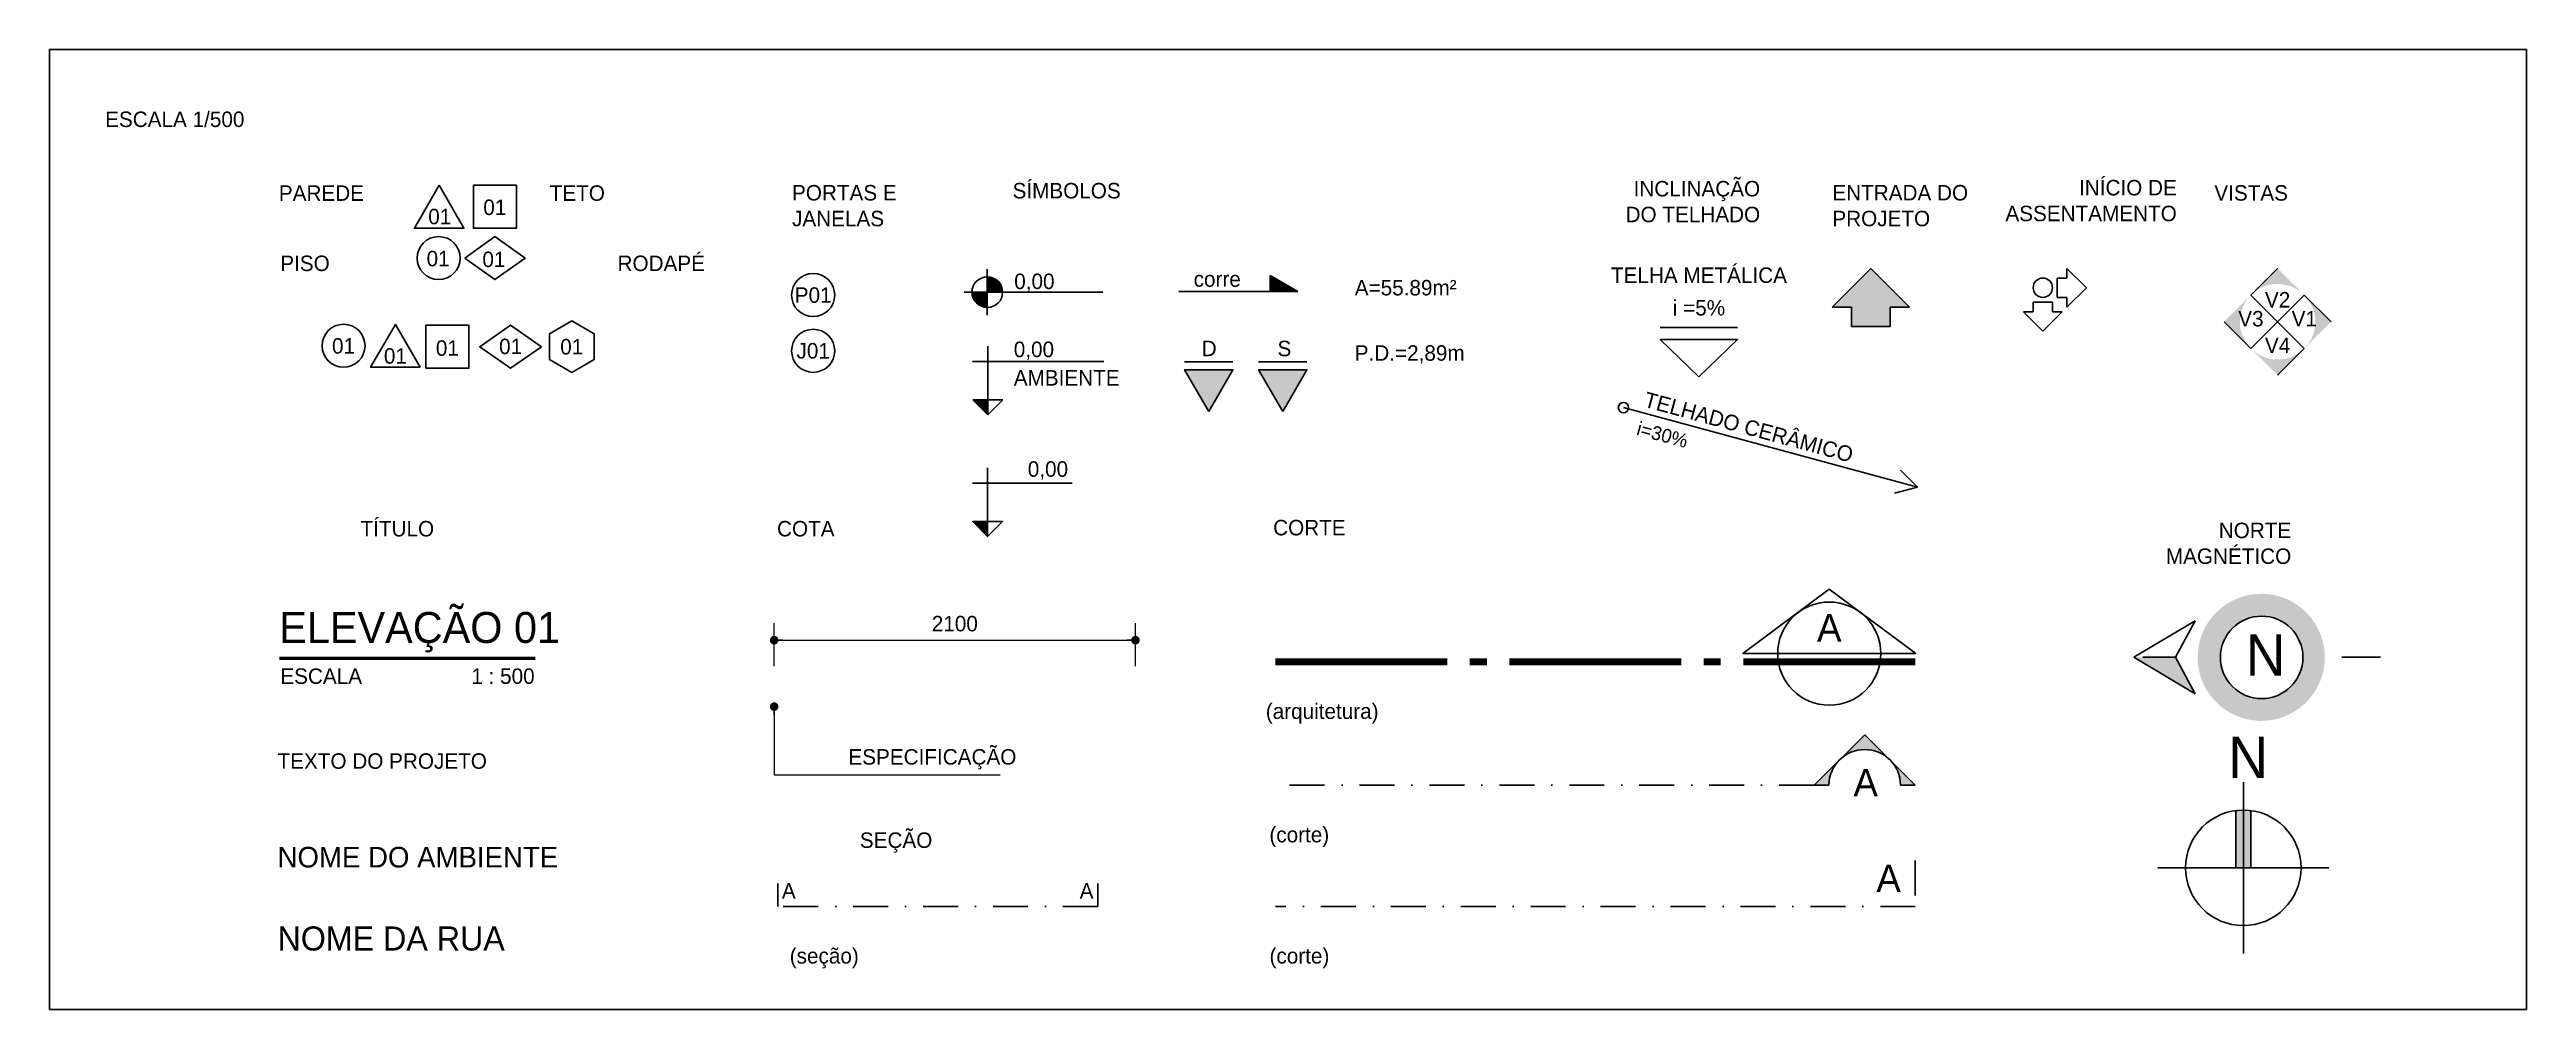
# Model space of a CAD drawing. Header units: centimetres. Extents: x 0 to 779865, y -139216 to 99734.
# Drawn here: x 40301 to 54699, y -61254 to -55673 of the extents above; entities that cross this region are included whole.
import ezdxf
from ezdxf.enums import TextEntityAlignment as Align

# ---------------------------------------------------------------- set-up
doc = ezdxf.new("R2010")
doc.units = ezdxf.units.CM
doc.header["$LTSCALE"] = 4
doc.linetypes.add('DASHDOT', pattern=[25.4, 12.7, -6.35, 0, -6.35])
for name, color, linetype in [('0.6', 6, 'Continuous'), ('B-CORTE', 4, 'DASHDOT'), ('B-COTAS', 1, 'Continuous'), ('B-SIMBOLOS', 2, 'Continuous'), ('C-TEXTO-02', 2, 'Continuous')]:
    doc.layers.add(name, color=color, linetype=linetype)
doc.layers.add('C-TEXTO-01', color=2, linetype='Continuous', lineweight=20)
doc.layers.add('C-TEXTO-03', color=2, linetype='Continuous', lineweight=20)
doc.styles.add('Esc.125', font='ERASLGHT.TTF', dxfattribs={"height": 22.5})
doc.styles.add('Esc.500', font='ERASLGHT.TTF', dxfattribs={"height": 90})
doc.styles.add('RSA', font='arial.ttf')
doc.styles.add('S0', font='ERASDEMI.TTF')
doc.styles.add('S1', font='romans.shx', dxfattribs={"height": 100})
doc.styles.add('S2', font='romans.shx', dxfattribs={"height": 0.2})
doc.styles.add('Símbolos', font='ERASLGHT.TTF')
doc.dimstyles.new('ARQ500', dxfattribs={"dimscale": 500, "dimtxt": 90, "dimasz": 0.1, "dimexe": 0.2, "dimexo": 0.2, "dimgap": 0.1, "dimtad": 1, "dimdec": 0, "dimzin": 12, "dimdsep": 46, "dimtxsty": 'Esc.500', "dimblk1": 'DOT', "dimblk2": 'DOT', "dimsah": 1, "dimcen": 0.4, "dimclrd": 256, "dimclre": 256, "dimclrt": 2, "dimadec": 0, "dimazin": 0, "dimtfac": 1, "dimtdec": 0, "dimtix": 1, "dimtmove": 2, "dimatfit": 3, "dimldrblk": 'DOT', "dimfxl": 0.3, "dimfxlon": 1, "dimtolj": 1, "dimtzin": 12, "dimlwd": 9, "dimlwe": 9, "dimarcsym": 0})

msp = doc.modelspace()

# ---------------------------------------------------------------- texts
at = {"layer": 'B-COTAS', "color": 2, "insert": (44944.401, -59740.286), "char_height": 90, "width": 900.55439, "attachment_point": 1, "style": 'Esc.500'}
msp.add_mtext('ESPECIFICAÇÃO', dxfattribs=at)
at = {"layer": 'C-TEXTO-01', "char_height": 90, "attachment_point": 7, "style": 'Esc.125'}
for s, insert in [('corre', (46951.365, -57053.349)), ('A=55.89m²', (47887.722, -57103.647)), ('P.D.=2,89m', (47887.722, -57498.714))]:
    msp.add_mtext(s, dxfattribs=dict(at, insert=insert))
at = {"layer": 'C-TEXTO-01', "attachment_point": 1}
for s, insert, char_height, width, style in [('0,00', (45987.117, -58066.786), 90, 1959.04388, 'Símbolos'), ('TEXTO DO PROJETO', (41626.062, -59764.489), 90, 1959.04388, 'Símbolos'), ('A', (50786.559, -59855.128), 160, 225.69313, 'Esc.125'), ('A', (50919.599, -60411.381), 160, 225.69313, 'Esc.125')]:
    msp.add_mtext(s, dxfattribs=dict(at, insert=insert, char_height=char_height, width=width, style=style))
at = {"layer": 'C-TEXTO-02', "insert": (41635.879, -59178.469), "char_height": 180, "attachment_point": 7, "style": 'Símbolos'}
msp.add_mtext('ELEVAÇÃO 01', dxfattribs=at)
at = {"layer": 'C-TEXTO-02', "attachment_point": 1, "style": 'Símbolos'}
for s, insert, char_height, width in [('ESCALA                   1 : 500', (41642.351, -59270.909), 90, 2025.41002), ('NOME DO AMBIENTE', (41626.062, -60308.331), 120, 1959.04388)]:
    msp.add_mtext(s, dxfattribs=dict(at, insert=insert, char_height=char_height, width=width))
at = {"layer": 'C-TEXTO-03', "attachment_point": 1}
for s, insert, char_height, width, style in [('A', (44557.571, -60519.249), 90, 102.95507, 'Esc.125'), ('A', (46288.82, -60519.249), 90, 102.95507, 'Esc.125'), ('NOME DA RUA', (41626.062, -60771.102), 140, 1959.04388, 'Símbolos')]:
    msp.add_mtext(s, dxfattribs=dict(at, insert=insert, char_height=char_height, width=width, style=style))
at = {"layer": 'DEFPOINTS', "color": 9, "insert": (40623.921, -56124.522), "char_height": 90, "attachment_point": 7, "style": 'Esc.125'}
msp.add_mtext('ESCALA 1/500', dxfattribs=at)
at = {"layer": 'DEFPOINTS', "char_height": 90, "width": 902.5757, "attachment_point": 3, "style": 'Esc.125'}
for s, insert in [('\\A1;SÍMBOLOS', (46527.324, -56448.351)), ('INCLINAÇÃO\\PDO TELHADO', (50244.296, -56436.709)), ('INÍCIO DE \\PASSENTAMENTO', (52666.218, -56430.829)), ('\\A1;\\pxql;PAREDE', (42536.345, -56462.441)), ('\\A1;\\pxql;TETO', (44110.678, -56462.441)), ('\\A1;\\pxql;PORTAS E JANELAS', (45519.261, -56460.414)), ('\\pxql;ENTRADA DO\\PPROJETO', (51566.577, -56460.189)), ('{\\fAvantGarde Bk BT|b0|i0|c0|p34;VISTAS}', (53312.422, -56461.348)), ('\\A1;\\pxql;{\\fAvantGarde Bk BT|b0|i0|c0|p34;PISO}', (42544.389, -56870.699)), ('\\A1;RODAPÉ', (44110.678, -56870.699)), ('\\A1;{\\fAvantGarde Bk BT|b0|i0|c0|p34;TÍTULO}', (42536.345, -58413.556)), ('\\A1;\\pxql;COTA ', (45432.204, -58413.556)), ('{\\fAvantGarde Bk BT|b0|i0|c0|p34;CORTE }', (47834.699, -58407.301)), ('NORTE MAGNÉTICO', (53331.447, -58423.532)), ('{\\fAvantGarde Bk BT|b0|i0|c0|p34;(arquitetura)}', (48026.178, -59474.729)), ('{\\fAvantGarde Bk BT|b0|i0|c0|p34;SEÇÃO}', (45432.204, -60224.543)), ('{\\fAvantGarde Bk BT|b0|i0|c0|p34;(corte)}', (47739.242, -60192.231)), ('(seção)', (45004.726, -60896.857)), ('{\\fAvantGarde Bk BT|b0|i0|c0|p34;(corte)}', (47740.131, -60896.857))]:
    msp.add_mtext(s, dxfattribs=dict(at, insert=insert))

# ---------------------------------------------------------------- blocks, each defined once
blk = doc.blocks.new('PADRÃO - ESPECIFICAÇÕES')
blk.add_lwpolyline([(-168, 276), (-24, 26), (-312, 26), (-168, 276)])
for points in [[(31, 276), (281, 276), (281, 26), (31, 26)], [(-19, -147), (156, -22), (331, -147), (156, -272)]]:
    blk.add_lwpolyline(points, close=True)
blk.add_circle((-171, -147), 125)
at = {"style": 'S1'}
for tag, p in [('PAREDE', (-164, 50)), ('TETO', (156, 103)), ('PISO', (-151, -195)), ('RODAPÉ', (156, -217))]:
    blk.add_attdef(tag, text='', height=100, dxfattribs=at).set_placement(p, align=Align.CENTER)
blk = doc.blocks.new('*U32')
blk.add_lwpolyline([(0.288, 0), (-0.288, 0), (0, 0.498)], close=True)
at = {"style": 'S2'}
blk.add_attdef('PAREDE', text='', height=0.2, dxfattribs=at).set_placement((0, 0.041), align=Align.CENTER)
blk = doc.blocks.new('PADRÃO - PISO')
blk.add_circle((0, 0), 0.25)
at = {"style": 'S2'}
blk.add_attdef('PISO', text='', height=0.2, dxfattribs=at).set_placement((0, -0.092), align=Align.CENTER)
blk = doc.blocks.new('PADRÃO - TETO')
blk.add_lwpolyline([(-0.25, -0.25), (-0.25, 0.25), (0.25, 0.25), (0.25, -0.25)], close=True)
at = {"style": 'S2'}
blk.add_attdef('TETO', text='', height=0.2, dxfattribs=at).set_placement((0, -0.105), align=Align.CENTER)
blk = doc.blocks.new('*U45')
blk.add_lwpolyline([(0.359, 0.25), (0, 0.5), (0, 0.5), (-0.359, 0.25), (-0.359, 0.25), (0, 0), (0.359, 0.25)])
at = {"style": 'S2'}
blk.add_attdef('RODAPÉ', text='', height=0.2, dxfattribs=at).set_placement((0, 0.145), align=Align.CENTER)
blk = doc.blocks.new('PADRÃO - DIVERSOS')
blk.add_lwpolyline([(0, 0.3), (-0.26, 0.15), (-0.26, -0.15), (0, -0.3), (0.26, -0.15), (0.26, 0.15)], close=True)
at = {"style": 'S2'}
blk.add_attdef('DIVERSOS', text='', height=0.2, dxfattribs=at).set_placement((0, -0.092), align=Align.CENTER)
blk = doc.blocks.new('*U42')
blk.add_hatch(color=256).paths.add_polyline_path([(0.485, 0.485), (0.97, 0), (0.485, -0.485, 0.414214)])
for p, q in [((0.485, 0.485), (0, 0)), ((0.97, 0), (0.485, 0.485)), ((0, 0), (0.485, -0.485))]:
    blk.add_line(p, q)
at = {"layer": 'B-SIMBOLOS', "style": 'S2'}
blk.add_attdef('V1-V2-V3-V4', text='', height=0.2, dxfattribs=at).set_placement((0.485, -0.086), align=Align.CENTER)
blk = doc.blocks.new('*U29')
blk.add_hatch(color=256).paths.add_polyline_path([(0.485, -0.485), (0, -0.97), (-0.485, -0.485, 0.414214)])
for p, q in [((0, 0), (-0.485, -0.485)), ((0.485, -0.485), (0, 0)), ((0, -0.97), (0.485, -0.485))]:
    blk.add_line(p, q)
at = {"layer": 'B-SIMBOLOS', "style": 'S2'}
blk.add_attdef('V1-V2-V3-V4', text='', height=0.2, dxfattribs=at).set_placement((0, -0.571), align=Align.CENTER)
blk = doc.blocks.new('*U30')
blk.add_hatch(color=256).paths.add_polyline_path([(-0.485, -0.485), (-0.97, 0), (-0.485, 0.485, 0.414214)])
for p, q in [((0, 0), (-0.485, 0.485)), ((-0.485, -0.485), (0, 0)), ((-0.97, 0), (-0.485, -0.485))]:
    blk.add_line(p, q)
at = {"layer": 'B-SIMBOLOS', "style": 'S2'}
blk.add_attdef('V1-V2-V3-V4', text='', height=0.2, dxfattribs=at).set_placement((-0.485, -0.086), align=Align.CENTER)
blk = doc.blocks.new('*U31')
blk.add_hatch(color=256).paths.add_polyline_path([(-0.485, 0.485), (0, 0.97), (0.485, 0.485, 0.414214)])
for p, q in [((0, 0.97), (-0.485, 0.485)), ((-0.485, 0.485), (0, 0)), ((0, 0), (0.485, 0.485))]:
    blk.add_line(p, q)
at = {"layer": 'B-SIMBOLOS', "style": 'S2'}
blk.add_attdef('V1-V2-V3-V4', text='', height=0.2, dxfattribs=at).set_placement((0, 0.399), align=Align.CENTER)
blk = doc.blocks.new('*U21')
h = blk.add_hatch(color=256)
h.paths.add_polyline_path([(0.269, 0.178), (0.269, 0), (0.447, 0, 0.414214)])
h.paths.add_polyline_path([(0.269, 0), (0.091, 0, 0.414214), (0.269, -0.178)])
for p, q in [((1.61, 0), (0, 0)), ((0.269, 0.269), (0.269, -0.269))]:
    blk.add_line(p, q)
blk.add_circle((0.269, 0), 0.178)
at = {"style": 'S2'}
blk.add_attdef('NÍVEL', (0.582, 0.036), '', height=0.2, dxfattribs=at)
blk = doc.blocks.new('PADRÃO - NIVEL AMBIENTE1')
blk.add_hatch(color=256).paths.add_polyline_path([(0.269, -0.447), (0.095, -0.447), (0.269, -0.62)])
for p, q in [((0.269, 0.178), (0.269, -0.62)), ((1.621, 0), (0.091, 0)), ((0.269, -0.62), (0.095, -0.447)), ((0.095, -0.447), (0.443, -0.447)), ((0.269, -0.62), (0.443, -0.447))]:
    blk.add_line(p, q)
at = {"style": 'S2'}
for tag, p in [('NÍVEL', (0.572, 0.051)), ('AMBIENTE', (0.572, -0.28))]:
    blk.add_attdef(tag, p, '', height=0.2, dxfattribs=at)
blk = doc.blocks.new('*U33')
blk.add_line((-0.45, 0.573), (0.45, 0.573))
blk.add_lwpolyline([(0, 0), (0.45, 0.433), (-0.45, 0.433)], close=True)
at = {"style": 'S2'}
for tag, p in [('COBERTURA', (0, 1.092)), ('INCLINAÇÃO', (0, 0.713))]:
    blk.add_attdef(tag, text='', height=0.2, dxfattribs=at).set_placement(p, align=Align.CENTER)
blk = doc.blocks.new('*U48')
blk.add_line((-1779.84, 292.55), (-1792.34, 292.55))
blk.add_lwpolyline([(-1786.09, 279.72), (-1792.34, 290.55), (-1779.84, 290.55)], close=True)
at = {"layer": 'C-TEXTO-01', "style": 'Símbolos'}
blk.add_text('S', height=4, dxfattribs=at).set_placement((-1787.45, 294.03))
blk = doc.blocks.new('*U47')
blk.add_line((6.25, 12.83), (-6.25, 12.83))
blk.add_lwpolyline([(0, 0), (-6.25, 10.83), (6.25, 10.83)], close=True)
at = {"layer": 'C-TEXTO-01', "style": 'Símbolos'}
blk.add_text('D', height=4, dxfattribs=at).set_placement((-1.82, 14.31))
blk = doc.blocks.new('DOT')
at = {"color": 0, "linetype": 'ByBlock'}
blk.add_line((-0.5, 0), (-1, 0), dxfattribs=at)
at = {"color": 0, "linetype": 'ByBlock', "const_width": 0.5}
blk.add_lwpolyline([(-0.25, 0, 1), (0.25, 0, 1)], format="xyb", close=True, dxfattribs=at)
blk = doc.blocks.new('*D55')
at = {"layer": 'B-COTAS', "lineweight": 9, "transparency": 16777216}
for p, q in [((44513, -59257), (44513, -59007)), ((46613, -59257), (46613, -59007)), ((44563, -59107), (46563, -59107))]:
    blk.add_line(p, q, dxfattribs=at)
at = {"layer": 'DEFPOINTS', "color": 0, "transparency": 16777216}
for p in [(46613, -59107), (44513, -59890), (46613, -59891)]:
    blk.add_point(p, dxfattribs=at)
at = {"layer": 'B-COTAS', "lineweight": 9, "transparency": 16777216, "xscale": 50, "yscale": 50, "zscale": 50, "rotation": 180}
blk.add_blockref('DOT', (44513, -59107), dxfattribs=at)
at = {"layer": 'B-COTAS', "lineweight": 9, "transparency": 16777216, "xscale": 50, "yscale": 50, "zscale": 50}
blk.add_blockref('DOT', (46613, -59107), dxfattribs=at)
at = {"layer": 'B-COTAS', "color": 2, "transparency": 16777216, "insert": (45563, -59011), "char_height": 90, "attachment_point": 5, "style": 'Esc.500'}
blk.add_mtext('\\A1;2100', dxfattribs=at)
blk = doc.blocks.new('_Dot')
at = {"color": 0, "linetype": 'ByBlock', "lineweight": -2}
blk.add_line((-0.5, 0), (-1, 0), dxfattribs=at)
at = {"color": 0, "linetype": 'ByBlock', "const_width": 0.5}
blk.add_lwpolyline([(-0.25, 0, 1), (0.25, 0, 1)], format="xyb", close=True, dxfattribs=at)
blk = doc.blocks.new('A$C114277C9')
h = blk.add_hatch(color=256)
h.dxf.hatch_style = 1
h.paths.add_polyline_path([(852, 148), (852, 0), (1109, 0)])
for p, q in [((0, 0), (1109, 0)), ((1109, 0), (852, 148)), ((852, 148), (852, 0))]:
    blk.add_line(p, q)
blk = doc.blocks.new('JANELA')
blk.add_circle((0, 0), 31.2)
at = {"color": 7, "style": 'RSA'}
blk.add_attdef('J', text='', height=20, dxfattribs=at).set_placement((0, 0), align=Align.MIDDLE_CENTER)
blk = doc.blocks.new('SENTIDO INCL')
for p, q in [((0, 0), (295, 0)), ((295, 0), (275.1, 11.5)), ((295, 0), (275.1, -11.5))]:
    blk.add_line(p, q)
blk.add_circle((0, 0), 5)
at = {"color": 7, "style": 'RSA'}
for tag, p in [('SENTIDO', (17.9, 6)), ('INCLINAÇÃO', (18.3, -22.1))]:
    blk.add_attdef(tag, p, '', height=15, dxfattribs=at)
blk = doc.blocks.new('*U28')
for p, q in [((-0.5, 0.25), (0, 0.75)), ((0, 0.75), (0.5, 0.25)), ((-0.25, 0.25), (-0.5, 0.25)), ((-0.25, 0), (-0.25, 0.25)), ((0.25, 0), (-0.25, 0)), ((0.5, 0.25), (0.25, 0.25)), ((0.25, 0.25), (0.25, 0))]:
    blk.add_line(p, q)
blk = doc.blocks.new('*U41')
for p, q in [((0.187, -0.125), (0.187, 0.125)), ((0.187, 0.125), (0.312, 0.125)), ((0.312, 0.25), (0.562, 0)), ((0.312, 0.125), (0.312, 0.25)), ((0.562, 0), (0.312, -0.25)), ((0, -0.562), (-0.25, -0.313)), ((-0.25, -0.313), (-0.125, -0.313)), ((-0.125, -0.313), (-0.125, -0.187)), ((-0.125, -0.187), (0.125, -0.187)), ((0.25, -0.313), (0, -0.562)), ((0.125, -0.187), (0.125, -0.313)), ((0.125, -0.313), (0.25, -0.313)), ((0.312, -0.125), (0.187, -0.125)), ((0.312, -0.25), (0.312, -0.125))]:
    blk.add_line(p, q)
blk.add_circle((0, 0), 0.125)
blk = doc.blocks.new('*U40')
blk.add_lwpolyline([(40.25, 5.28), (46.53, 0.6), (33.97, 0.6)], close=True)
at = {"ltscale": 0.7, "const_width": 0.5}
for points in [[(12.5, 0), (0, 0)], [(15.37, 0), (14.12, 0)], [(29.5, 0), (17, 0)], [(32.37, 0), (31.12, 0)], [(46.5, 0), (34, 0)]]:
    blk.add_lwpolyline(points, dxfattribs=at)
blk.add_circle((40.25, 0.6), 3.75)
at = {"style": 'S0'}
blk.add_attdef('LETRA_CORTE', text='', height=2, dxfattribs=at).set_placement((40.25, 2.48), align=Align.MIDDLE_CENTER)
blk = doc.blocks.new('A$C7EF14637')
at = {"layer": 'B-SIMBOLOS'}
h = blk.add_hatch(color=251, dxfattribs=at)
h.dxf.hatch_style = 1
h.set_gradient(color1=(90, 98, 114), color2=(235, 235, 235), tint=0.01, name='INVCYLINDER')
h.paths.add_polyline_path([(48.32, -14.64, 1), (25.76, 14.63, 1)])
h.paths.add_polyline_path([(27.68, 12.14, -1), (46.4, -12.15, -1)], flags=16)
h.paths.add_polyline_path([(29.67, 9.56, -1), (44.42, -9.58, -1)], flags=0)
h.paths.add_polyline_path([(35.01, -8.05), (33.9, -6.62), (37.87, 5.17), (29.68, -1.14), (28.69, 0.14), (39.1, 8.16), (40.16, 6.77), (36.19, -5.04), (44.39, 1.29), (45.41, -0.04)], flags=0)
h = blk.add_hatch(color=251, dxfattribs=at)
h.dxf.hatch_style = 1
h.set_gradient(color1=(90, 98, 114), color2=(235, 235, 235), tint=0.01, name='INVCYLINDER')
h.paths.add_polyline_path([(46.4, -12.15, 1), (27.68, 12.14, 1)])
h.paths.add_polyline_path([(29.67, 9.56, -1), (44.42, -9.58, -1)], flags=16)
h.paths.add_polyline_path([(35.01, -8.05), (33.9, -6.62), (37.87, 5.17), (29.68, -1.14), (28.69, 0.14), (39.1, 8.16), (40.16, 6.77), (36.19, -5.04), (44.39, 1.29), (45.41, -0.04)], flags=0)
blk.add_hatch(color=256, dxfattribs=at).paths.add_polyline_path([(0, 0), (17.83, -10.63), (12.08, 0)])
for p, q in [((0, 0), (17.83, 10.63)), ((17.83, 10.63), (12.08, 0)), ((0, 0), (17.83, -10.63)), ((12.08, 0), (2.63, 0)), ((17.83, -10.63), (12.08, 0)), ((71.68, 0), (60.42, 0))]:
    blk.add_line(p, q, dxfattribs=at)
blk.add_circle((37.16, -0.02), 11.99, dxfattribs=at)
at = {"layer": 'C-TEXTO-03', "insert": (32.52, 6.64), "char_height": 12, "width": 11.9206, "attachment_point": 1, "style": 'Símbolos'}
blk.add_mtext('N', dxfattribs=at)
blk = doc.blocks.new('A$C6AB97AFF')
at = {"layer": 'B-SIMBOLOS'}
h = blk.add_hatch(color=252, dxfattribs=at)
h.set_gradient(color1=(132, 132, 132), one_color=1, tint=1, name='INVCURVED')
h.paths.add_polyline_path([(2.19, 16.65, 0.032761), (0, 16.79), (0, 0), (2.19, 0)])
h.paths.add_polyline_path([(0, 16.79, 0.032761), (-2.19, 16.65), (-2.19, 0), (0, 0)])
for p, q in [((0, 24.86), (0, -24.86)), ((-2.19, 16.65), (-2.19, 0)), ((2.19, 16.65), (2.19, 0)), ((-24.86, 0), (24.86, 0))]:
    blk.add_line(p, q, dxfattribs=at)
blk.add_circle((0, 0), 16.79, dxfattribs=at)
at = {"layer": 'C-TEXTO-03', "insert": (-4.41, 38.08), "char_height": 12, "width": 11.9206, "attachment_point": 1, "style": 'Símbolos'}
blk.add_mtext('N', dxfattribs=at)
blk = doc.blocks.new('A$C4B335074')
at = {"layer": 'B-CORTE', "linetype": 'Continuous'}
h = blk.add_hatch(color=256, dxfattribs=at)
h.paths.add_polyline_path([(14.71, 14.71), (7.35, 7.35, -0.414214), (22.06, 7.35)])
h.paths.add_polyline_path([(22.06, 7.35, -0.198912), (25.11, 0), (29.42, 0)])
h.paths.add_polyline_path([(7.35, 7.35), (0, 0), (4.31, 0, -0.198912)])
for p, q in [((14.71, 14.71), (0, 0)), ((29.42, 0), (14.71, 14.71)), ((0, 0), (4.31, 0)), ((25.11, 0), (29.42, 0))]:
    blk.add_line(p, q, dxfattribs=at)
at = {"layer": 'B-CORTE', "linetype": 'Continuous', "ltscale": 0.4}
blk.add_arc((14.71, 0), 10.4, 0, 180, dxfattribs=at)
blk = doc.blocks.new('NÍVEL 50')
at = {"layer": 'B-SIMBOLOS'}
h = blk.add_hatch(color=256, dxfattribs=at)
h.dxf.hatch_style = 1
h.paths.add_polyline_path([(40852, -69907.3), (40852, -69898.6), (40843.3, -69898.6)])
blk.add_line((40843.1, -69876.2), (40901.2, -69876.2), dxfattribs=at)
blk.add_lwpolyline([(40852, -69907.3), (40843.3, -69898.6), (40860.7, -69898.6), (40852, -69907.3), (40852, -69867.3)], dxfattribs=at)

# ---------------------------------------------------------------- dimensions: what is measured, and where the dimension line sits
at = {"layer": 'B-COTAS'}
dim = msp.add_linear_dim(base=(46612.778, -59107.445), p1=(44512.778, -59890.28), p2=(46612.778, -59890.51), dimstyle='ARQ500', override={"dimtxsty": 'Esc.500'}, dxfattribs=at)
dim.commit()
dim.dimension.update_dxf_attribs({"geometry": '*D55', "text_midpoint": (45562.778, -59011.06)})

# ---------------------------------------------------------------- hatches: boundary and pattern name
at = {"layer": 'B-SIMBOLOS'}
h = msp.add_hatch(color=256, dxfattribs=at)
h.dxf.hatch_style = 1
h.paths.add_polyline_path([(50887.549, -56945.047), (50662.549, -57170.047), (50775.049, -57170.047), (50775.049, -57282.547), (51000.049, -57282.547), (51000.049, -57170.047), (51112.549, -57170.047)])
h = msp.add_hatch(color=256, dxfattribs=at)
h.dxf.hatch_style = 1
h.paths.add_polyline_path([(47179.761, -57534.149), (46898.511, -57534.149), (47039.136, -57777.718)])
h = msp.add_hatch(color=256, dxfattribs=at)
h.dxf.hatch_style = 1
h.paths.add_polyline_path([(47609.804, -57534.201), (47328.554, -57534.201), (47469.179, -57777.771)])

# ---------------------------------------------------------------- linework, layer by layer
at = {"layer": 'B-CORTE', "ltscale": 4}
msp.add_line((50557.809, -59950.488), (47426.122, -59950.488), dxfattribs=at)
for points in [[(51146.122, -60387.642), (51146.122, -60655.114), (47426.122, -60655.114)], [(46394.865, -60521.378), (46394.865, -60655.114), (44534.865, -60655.114), (44534.865, -60521.378)]]:
    msp.add_lwpolyline(points, dxfattribs=at)
at = {"layer": 'C-TEXTO-01', "const_width": 20}
msp.add_lwpolyline([(41635.879, -59212.941), (43125.287, -59212.941)], dxfattribs=at)
at = {"layer": 'DEFPOINTS', "color": 9}
msp.add_lwpolyline([(40300.736, -55672.728), (54698.724, -55672.728), (54698.724, -61253.87), (40300.736, -61253.87)], close=True, dxfattribs=at)

# ---------------------------------------------------------------- block references
at = {"layer": '0.6', "xscale": 10, "yscale": 10, "zscale": 10}
msp.add_blockref('NÍVEL 50', (-362766.11, 640568.793), dxfattribs=at)
at = {"layer": 'B-CORTE', "xscale": 20, "yscale": 20, "zscale": 20}
msp.add_blockref('A$C4B335074', (50557.809, -59950.488), dxfattribs=at)
at = {"layer": 'B-SIMBOLOS'}
ref = msp.add_blockref('PADRÃO - ESPECIFICAÇÕES', (42733.596, -56738.199), dxfattribs=at)
ref.add_attrib('RODAPÉ', '01', dxfattribs={"layer": 'C-TEXTO-01', "height": 90, "style": 'Símbolos'}).set_placement((42883.851, -56937.546), align=Align.CENTER)
ref.add_attrib('TETO', '01', dxfattribs={"layer": 'C-TEXTO-01', "height": 90, "style": 'Símbolos'}).set_placement((42889.151, -56634.864), align=Align.CENTER)
ref.add_attrib('PISO', '01', dxfattribs={"layer": 'C-TEXTO-01', "height": 90, "style": 'Símbolos'}).set_placement((42559.488, -56933.121), align=Align.CENTER)
ref.add_attrib('PAREDE', '01', dxfattribs={"layer": 'C-TEXTO-01', "height": 90, "style": 'Símbolos'}).set_placement((42569.135, -56688.674), align=Align.CENTER)
ref = msp.add_blockref('JANELA', (44739.739, -57100.325), dxfattribs=dict(at, xscale=4.01785714289872, yscale=4.01785714289872, zscale=4.01785714289872))
ref.add_attrib('J', 'P01', dxfattribs={"layer": 'C-TEXTO-01', "color": 1, "height": 90, "style": 'Símbolos'}).set_placement((44739.748, -57100.318), align=Align.MIDDLE_CENTER)
ref = msp.add_blockref('*U21', (45617.473, -57083.285), dxfattribs=dict(at, xscale=500, yscale=500, zscale=500))
ref.add_attrib('NÍVEL', '0,00', (45908.35, -57065.35), dxfattribs={"layer": 'C-TEXTO-01', "height": 90, "style": 'Esc.500'})
for name, p, xscale, yscale, zscale in [('A$C114277C9', (46864.455, -57078.955), 0.625, 0.625, 0.625), ('*U28', (50887.549, -57282.547), 450, 450, 450), ('*U41', (51887.456, -57057.547), 450, 450, 450), ('*U47', (47039.136, -57777.718), 22.5, 22.5, 22.5), ('*U48', (87656.309, -64071.515), 22.5, 22.5, 22.5)]:
    msp.add_blockref(name, p, dxfattribs=dict(at, xscale=xscale, yscale=yscale, zscale=zscale))
ref = msp.add_blockref('*U33', (49888.54, -57575.912), dxfattribs=dict(at, xscale=500, yscale=500, zscale=500))
ref.add_attrib('COBERTURA', 'TELHA METÁLICA', dxfattribs={"layer": 'C-TEXTO-01', "height": 90, "style": 'Símbolos'}).set_placement((49888.54, -57029.834), align=Align.CENTER)
ref.add_attrib('INCLINAÇÃO', 'i =5%', dxfattribs={"layer": 'C-TEXTO-01', "height": 90, "style": 'Símbolos'}).set_placement((49888.54, -57219.392), align=Align.CENTER)
ref = msp.add_blockref('*U31', (53252.233, -57255.405), dxfattribs=dict(at, xscale=320, yscale=320, zscale=320))
ref.add_attrib('V1-V2-V3-V4', 'V2', dxfattribs={"layer": 'C-TEXTO-01', "height": 90, "style": 'Símbolos'}).set_placement((53252.233, -57127.614), align=Align.MIDDLE_CENTER)
ref = msp.add_blockref('*U30', (53252.233, -57255.405), dxfattribs=dict(at, xscale=320, yscale=320, zscale=320))
ref.add_attrib('V1-V2-V3-V4', 'V3', dxfattribs={"layer": 'C-TEXTO-01', "height": 90, "style": 'Símbolos'}).set_placement((53097.054, -57282.792), align=Align.CENTER)
ref = msp.add_blockref('*U42', (53252.233, -57255.405), dxfattribs=dict(at, xscale=320, yscale=320, zscale=320))
ref.add_attrib('V1-V2-V3-V4', 'V1', dxfattribs={"layer": 'C-TEXTO-01', "height": 90, "style": 'Símbolos'}).set_placement((53407.412, -57282.792), align=Align.CENTER)
ref = msp.add_blockref('PADRÃO - PISO', (42009.57, -57394.977), dxfattribs=dict(at, xscale=500, yscale=500, zscale=500))
ref.add_attrib('PISO', '01', dxfattribs={"layer": 'C-TEXTO-01', "height": 90, "style": 'Símbolos'}).set_placement((42009.57, -57440.768), align=Align.CENTER)
ref = msp.add_blockref('*U32', (42311.262, -57519.977), dxfattribs=dict(at, xscale=500, yscale=500, zscale=500))
ref.add_attrib('PAREDE', '01', dxfattribs={"layer": 'C-TEXTO-01', "height": 90, "style": 'Símbolos'}).set_placement((42311.262, -57499.246), align=Align.CENTER)
ref = msp.add_blockref('PADRÃO - TETO', (42613.234, -57400.755), dxfattribs=dict(at, xscale=500, yscale=500, zscale=500))
ref.add_attrib('TETO', '01', dxfattribs={"layer": 'C-TEXTO-01', "height": 90, "style": 'Símbolos'}).set_placement((42613.234, -57453.458), align=Align.CENTER)
ref = msp.add_blockref('*U45', (42980.995, -57525.755), dxfattribs=dict(at, xscale=500, yscale=500, zscale=500))
ref.add_attrib('RODAPÉ', '01', dxfattribs={"layer": 'C-TEXTO-01', "height": 90, "style": 'Símbolos'}).set_placement((42980.995, -57443.582), align=Align.CENTER)
ref = msp.add_blockref('PADRÃO - DIVERSOS', (43336.097, -57399.773), dxfattribs=dict(at, xscale=500, yscale=500, zscale=500))
ref.add_attrib('DIVERSOS', '01', dxfattribs={"layer": 'C-TEXTO-01', "height": 90, "style": 'Símbolos'}).set_placement((43336.097, -57445.564), align=Align.CENTER)
ref = msp.add_blockref('JANELA', (44739.739, -57424.275), dxfattribs=dict(at, xscale=4.01785714289872, yscale=4.01785714289872, zscale=4.01785714289872))
ref.add_attrib('J', 'J01', dxfattribs={"layer": 'C-TEXTO-01', "color": 1, "height": 90, "style": 'Símbolos'}).set_placement((44739.748, -57424.268), align=Align.MIDDLE_CENTER)
ref = msp.add_blockref('*U29', (53252.233, -57255.405), dxfattribs=dict(at, xscale=320, yscale=320, zscale=320))
ref.add_attrib('V1-V2-V3-V4', 'V4', dxfattribs={"layer": 'C-TEXTO-01', "height": 90, "style": 'Símbolos'}).set_placement((53252.233, -57437.971), align=Align.CENTER)
ref = msp.add_blockref('PADRÃO - NIVEL AMBIENTE1', (45619.652, -57486.47), dxfattribs=dict(at, xscale=500, yscale=500, zscale=500))
ref.add_attrib('NÍVEL', '0,00', (45905.7, -57460.966), dxfattribs={"layer": 'C-TEXTO-01', "height": 90, "style": 'Símbolos'})
ref.add_attrib('AMBIENTE', 'AMBIENTE', (45905.7, -57626.616), dxfattribs={"layer": 'C-TEXTO-01', "height": 90, "style": 'Símbolos'})
ref = msp.add_blockref('SENTIDO INCL', (49449.621, -57754.78), dxfattribs=dict(at, xscale=5.999999999804227, yscale=5.999999999804227, zscale=5.999999999804227, rotation=344.8662196923002))
ref.add_attrib('INCLINAÇÃO', 'i=30%', (49520.705, -57911.406), dxfattribs={"layer": 'C-TEXTO-01', "height": 80, "rotation": 344.8662197, "style": 'Símbolos'})
ref.add_attrib('SENTIDO', 'TELHADO CERÂMICO', (49562.533, -57748.258), dxfattribs={"layer": 'C-TEXTO-01', "height": 90, "rotation": 344.8662197, "style": 'Símbolos'})
ref = msp.add_blockref('*U40', (47426.122, -59232.986), dxfattribs=dict(at, xscale=80, yscale=80, zscale=80))
ref.add_attrib('LETRA_CORTE', 'A', dxfattribs={"layer": 'C-TEXTO-01', "lineweight": -2, "height": 160, "style": 'Símbolos'}).set_placement((50646.122, -59034.986), align=Align.MIDDLE_CENTER)
at = {"layer": 'C-TEXTO-03', "xscale": 20, "yscale": 20, "zscale": 20}
for name, p in [('A$C7EF14637', (52416.22, -59206.459)), ('A$C6AB97AFF', (53053.073, -60430.333))]:
    msp.add_blockref(name, p, dxfattribs=at)

msp.set_redraw_order([(e.dxf.handle, doc.entitydb.next_handle()) for e in msp.query("TEXT MTEXT ATTDEF DIMENSION ARC_DIMENSION")])  # texts and dimensions are drawn at this point

# ---------------------------------------------------------------- leaders
at = {"layer": 'B-COTAS', "annotation_type": 0, "has_hookline": 1, "hookline_direction": 0}
msp.add_leader([(44512.778, -59493.259), (44512.778, -59890.28), (45774.746, -59890.28)], dimstyle='ARQ500', override={"dimtxsty": 'Esc.500'}, dxfattribs=at)

doc.saveas('drawing.dxf')
